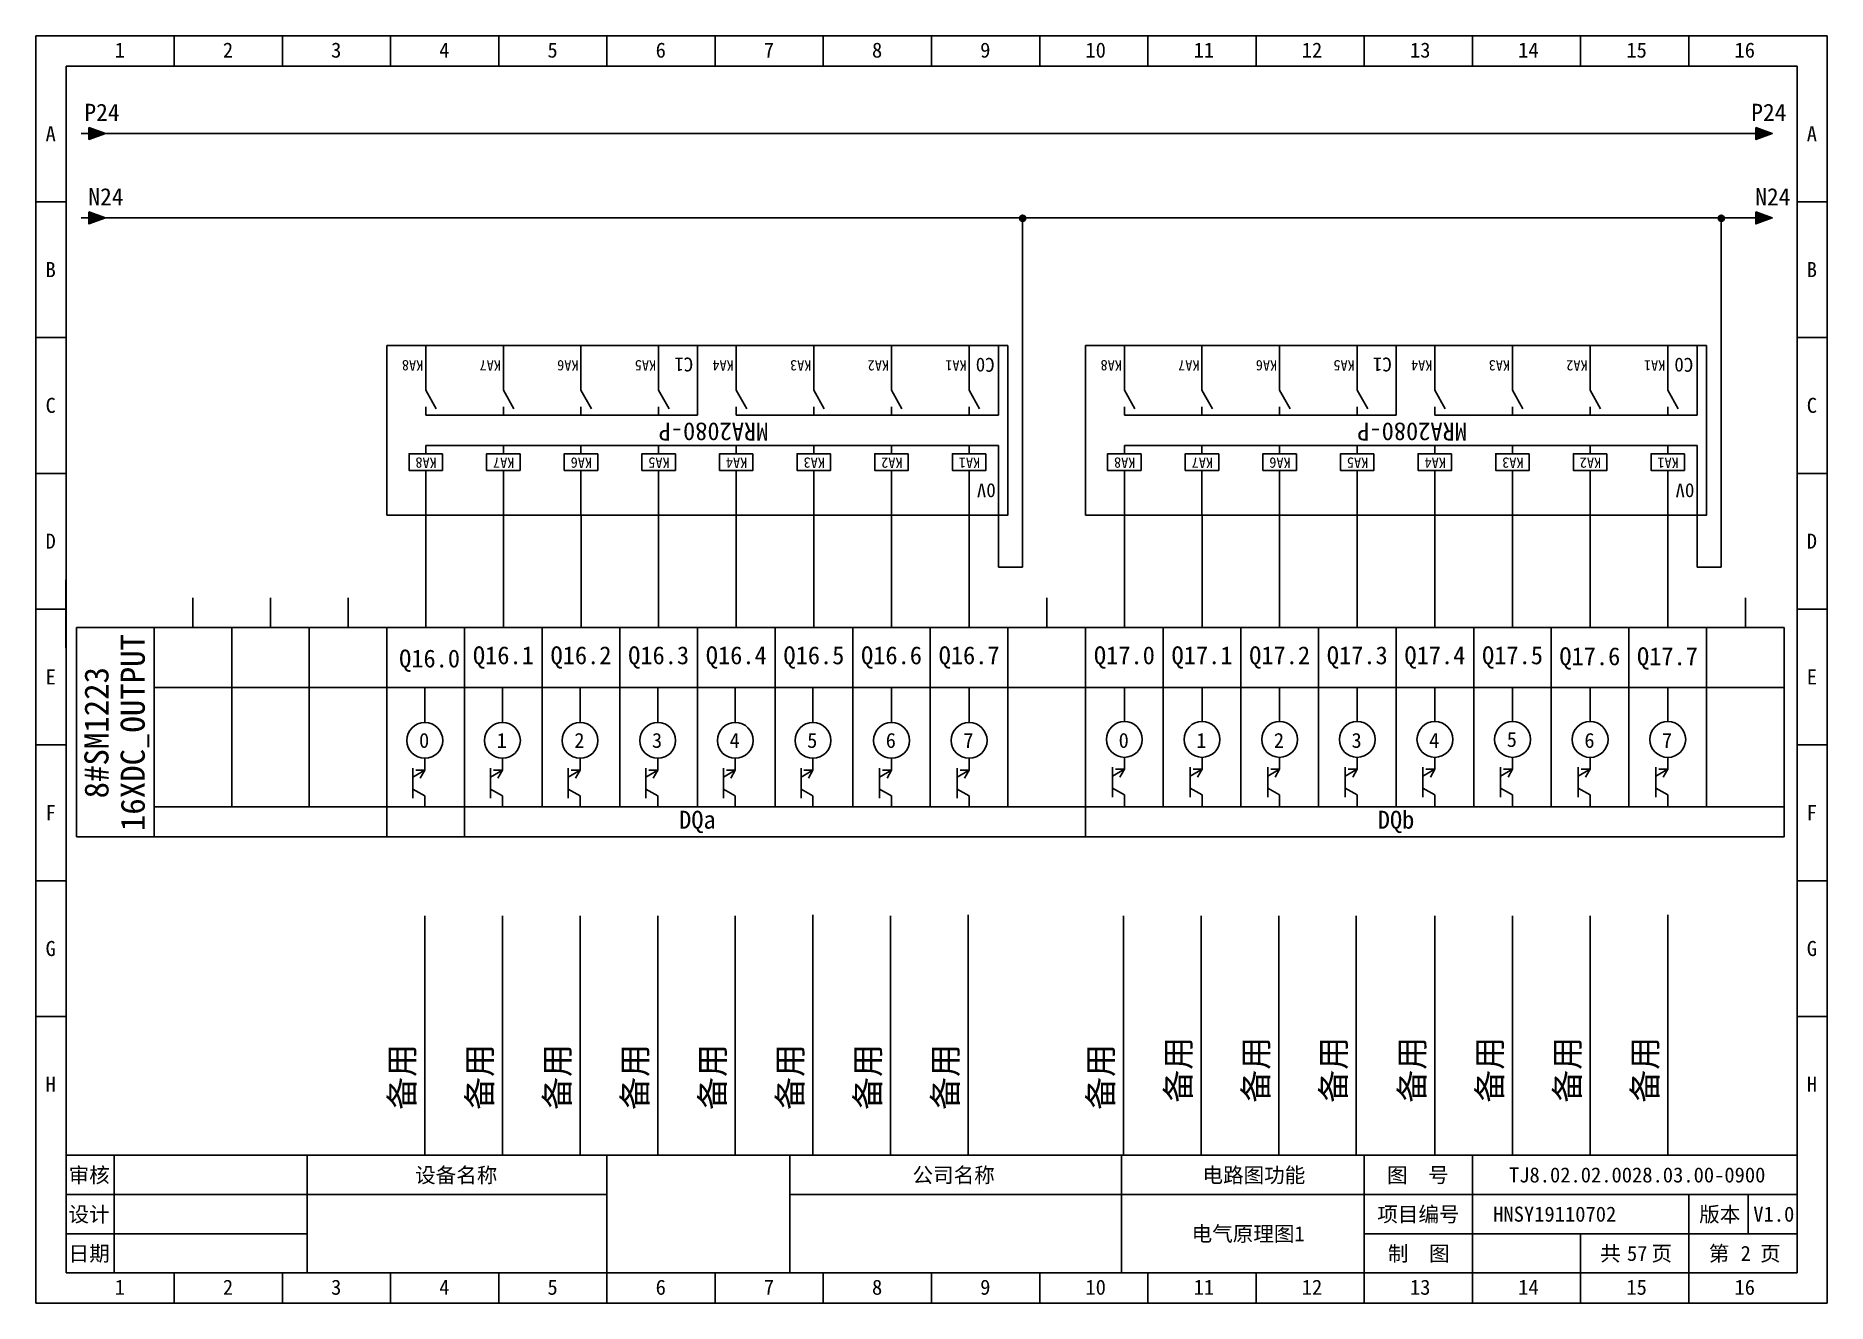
# Model space of a CAD drawing. Header units: millimetres. Extents: x 914 to 910632, y -176 to 682692.
# Drawn here: x 4242.9 to 4539.9, y 3297.7 to 3507.7 of the extents above; entities that cross this region are included whole.
import ezdxf
from ezdxf.enums import TextEntityAlignment as Align

# ---------------------------------------------------------------- set-up
doc = ezdxf.new("R2010")
doc.units = ezdxf.units.MM
doc.layers.add('EPLAN311', color=1, linetype='Continuous', lineweight=25)
doc.styles.get("Standard").update_dxf_attribs({"font": 'arial.ttf'})
doc.styles.add('宋体', font='')
doc.styles.get('宋体').set_extended_font_data('宋体')

msp = doc.modelspace()

# ---------------------------------------------------------------- texts
at = {"style": '宋体'}
for s, height, p in [('Q16.0', 2.97, (4303.166, 3403.074)), ('0', 2.475, (4306.475, 3389.752)), ('1', 2.475, (4319.345, 3389.752)), ('2', 2.475, (4332.215, 3389.752)), ('3', 2.475, (4345.085, 3389.752)), ('4', 2.475, (4357.955, 3389.752)), ('5', 2.475, (4370.825, 3389.752)), ('6', 2.475, (4383.851, 3389.752)), ('7', 2.475, (4396.721, 3389.752)), ('0', 2.475, (4422.461, 3389.752)), ('1', 2.475, (4435.331, 3389.752)), ('2', 2.475, (4448.201, 3389.752)), ('3', 2.475, (4461.071, 3389.752)), ('4', 2.475, (4473.941, 3389.752)), ('5', 2.475, (4486.811, 3389.911)), ('6', 2.475, (4499.681, 3389.752)), ('7', 2.475, (4512.551, 3389.752))]:
    msp.add_text(s, height=height, dxfattribs=at).set_placement(p)
at = {"color": 0, "style": '宋体'}
for p in [(4305.635, 3329.761), (4318.505, 3329.761), (4331.375, 3329.761), (4344.245, 3329.761), (4357.115, 3329.761), (4369.985, 3329.761), (4382.855, 3329.761), (4395.725, 3329.761), (4421.465, 3329.761), (4434.335, 3330.944), (4447.205, 3330.944), (4460.075, 3330.944), (4473.101, 3330.944), (4485.971, 3330.944), (4498.841, 3330.944), (4511.711, 3330.944)]:
    msp.add_text('备用', height=4, rotation=90, dxfattribs=at).set_placement(p)
at = {"char_height": 2.97, "attachment_point": 5, "style": '宋体'}
for s, insert in [('Q16.1', (4320.455, 3404.719)), ('Q16.2', (4333.325, 3404.719)), ('Q16.3', (4346.195, 3404.719)), ('Q16.4', (4359.065, 3404.719)), ('Q16.5', (4371.935, 3404.719)), ('Q16.6', (4384.805, 3404.719)), ('Q16.7', (4397.675, 3404.719)), ('Q17.0', (4423.415, 3404.719)), ('Q17.1', (4436.285, 3404.719)), ('Q17.2', (4449.155, 3404.719)), ('Q17.3', (4462.025, 3404.719)), ('Q17.4', (4474.895, 3404.719)), ('Q17.5', (4487.765, 3404.719)), ('Q17.6', (4500.585, 3404.559)), ('Q17.7', (4513.455, 3404.559)), ('DQa', (4352.626, 3377.472)), ('DQb', (4468.456, 3377.472))]:
    msp.add_mtext_dynamic_manual_height_columns(s, width=2.52587, gutter_width=12.5, heights=[0], dxfattribs=dict(at, insert=insert))
at = {"style": '宋体'}
for tag, p in [('16XDC_OUTPUT', (4259.002, 3392.284)), ('8#SM1223', (4252.986, 3392.264))]:
    msp.add_attdef(tag, text='封页', height=4, rotation=90, dxfattribs=at).set_placement(p, align=Align.MIDDLE_CENTER)
for tag, text, p in [('TJ8.02.02.0028.03.00-0900', 'TJ8.01.01.0181.00.01-0900', (4508.435, 3318.987)), ('HNSY19110702', 'HNSY19110702', (4494.763, 3312.487)), ('V1.0', '1.0', (4531.086, 3312.487)), ('电气原理图1', '封页', (4443.935, 3309.237)), ('57', '01', (4508.435, 3305.987)), ('2', '01', (4526.435, 3305.987))]:
    msp.add_attdef(tag, text=text, height=2.5, dxfattribs=at).set_placement(p, align=Align.MIDDLE_CENTER)

# ---------------------------------------------------------------- blocks, each defined once
blk = doc.blocks.new('*U230')
blk.add_line((0, 0.14), (0, 5.8))
blk.add_circle((0, -2.83), 2.97)
blk = doc.blocks.new('*U231')
at = {"color": 0, "linetype": 'ByBlock', "lineweight": -2, "transparency": 16777216}
for p in [(0, 0), (12.87, 0)]:
    blk.add_blockref('*U230', p, dxfattribs=at)
blk = doc.blocks.new('EPLSYM_LibrarySPECIAL_Symbol8_Variant0_Placement1')
at = {"linetype": 'Continuous', "lineweight": 25, "ltscale": 4}
blk.add_hatch(color=1, dxfattribs=at).paths.add_polyline_path([(-0.75, 1), (2, 0), (-0.75, -1)], flags=0)
at = {"color": 1, "linetype": 'Continuous', "lineweight": 25, "ltscale": 4}
blk.add_line((-2, 0), (-0.75, 0), dxfattribs=at)
blk.add_lwpolyline([(-0.75, 1), (2, 0), (-0.75, -1)], close=True, dxfattribs=at)
at = {"color": 5}
blk.add_attdef('70_20010', text='', height=2.85, dxfattribs=at).set_placement((3, 0), align=Align.MIDDLE_LEFT)
at = {"color": 73}
for tag, p in [('70_24350', (33.76, 0)), ('70_24300', (72.31, 0))]:
    blk.add_attdef(tag, text='', height=2.06, dxfattribs=at).set_placement(p, align=Align.MIDDLE_LEFT)
blk = doc.blocks.new('继电器线圈')
at = {"color": 5, "linetype": 'Continuous', "lineweight": 25}
for p, q in [((0, 4.2), (0, 5.6)), ((0, 1.4), (0, 0))]:
    blk.add_line(p, q, dxfattribs=at)
blk.add_lwpolyline([(-2.8, 1.4), (2.8, 1.4), (2.8, 4.2), (-2.8, 4.2)], close=True, dxfattribs=at)
at = {"color": 0, "style": '宋体'}
for tag, p in [('01', (0.42, 4.87)), ('02', (0.42, -0.54)), ('04', (0.65, -7)), ('05', (0.65, -9.16))]:
    blk.add_attdef(tag, p, '', height=1.26, dxfattribs=at)
at = {"color": 5, "style": '宋体'}
blk.add_attdef('03', (0.42, -4.85), '', height=1.75, dxfattribs=at)
blk = doc.blocks.new('常开触点')
at = {"color": 5, "linetype": 'Continuous', "lineweight": 25}
for p, q in [((0, 0), (0, -1.39)), ((0, 0), (0, -1.39)), ((0, -4.16), (0, -5.54)), ((0, -4.16), (0, -5.54))]:
    blk.add_line(p, q, dxfattribs=at)
at = {"color": 5, "linetype": 'Continuous', "lineweight": 25, "ltscale": 4}
blk.add_line((0, -4.16), (-1.73, -1.04), dxfattribs=at)
blk.add_line((0, -4.16), (-1.73, -1.04), dxfattribs=at)
at = {"color": 0}
blk.add_attdef('13', text='', height=1.25, dxfattribs=at).set_placement((0.42, -0.97), align=Align.BOTTOM_LEFT)
blk.add_attdef('14', text='', height=1.25, dxfattribs=at).set_placement((0.42, -4.82), align=Align.TOP_LEFT)
at = {"color": 5, "style": '宋体'}
blk.add_attdef('KA', (0.42, -9.12), '', height=1.74, dxfattribs=at)
blk = doc.blocks.new('继电器模组8')
for p, q in [((-4.87, 28.09), (-4.87, 16.54)), ((0, 28.09), (0, 22.09)), ((12.87, 28.09), (12.87, 22.09)), ((25.74, 28.09), (25.74, 22.09)), ((38.61, 28.09), (38.61, 22.09)), ((51.48, 28.09), (51.48, 22.09)), ((64.35, 28.09), (64.35, 22.09)), ((77.22, 28.09), (77.22, 22.09)), ((90.09, 28.09), (90.09, 22.09)), ((-4.87, 11.54), (-4.87, 0)), ((45.05, 11.54), (45.05, 0)), ((0, 6), (0, 0)), ((12.87, 6), (12.87, 0)), ((25.74, 6), (25.74, 0)), ((38.61, 6), (38.61, 0)), ((51.48, 6), (51.48, 0)), ((64.35, 6), (64.35, 0)), ((77.22, 6), (77.22, 0)), ((90.09, 6), (90.09, 0))]:
    blk.add_line(p, q)
at = {"linetype": 'ByBlock'}
for p, q in [((90.09, 16.54), (-4.87, 16.54)), ((38.61, 11.54), (-4.87, 11.54)), ((45.05, 11.54), (90.09, 11.54))]:
    blk.add_line(p, q, dxfattribs=at)
blk.add_lwpolyline([(-6.43, 0), (96.53, 0), (96.53, 28.09), (-6.43, 28.09)], close=True, dxfattribs=at)
ref = blk.add_blockref('继电器线圈', (0, 16.54), dxfattribs=dict(xscale=0.99, yscale=0.99, zscale=0.99))
ref.add_attrib('03', 'KA1', (-1.83, 18.56), dxfattribs={"color": 5, "height": 1.736, "style": '宋体'})
ref = blk.add_blockref('继电器线圈', (12.87, 16.54), dxfattribs=dict(xscale=0.99, yscale=0.99, zscale=0.99))
ref.add_attrib('03', 'KA2', (11.04, 18.56), dxfattribs={"color": 5, "height": 1.736, "style": '宋体'})
ref = blk.add_blockref('继电器线圈', (25.74, 16.54), dxfattribs=dict(xscale=0.99, yscale=0.99, zscale=0.99))
ref.add_attrib('03', 'KA3', (23.91, 18.56), dxfattribs={"color": 5, "height": 1.736, "style": '宋体'})
ref = blk.add_blockref('继电器线圈', (38.61, 16.54), dxfattribs=dict(xscale=0.99, yscale=0.99, zscale=0.99))
ref.add_attrib('03', 'KA4', (36.78, 18.56), dxfattribs={"color": 5, "height": 1.736, "style": '宋体'})
ref = blk.add_blockref('继电器线圈', (51.48, 16.54), dxfattribs=dict(xscale=0.99, yscale=0.99, zscale=0.99))
ref.add_attrib('03', 'KA5', (49.65, 18.56), dxfattribs={"color": 5, "height": 1.736, "style": '宋体'})
ref = blk.add_blockref('继电器线圈', (64.35, 16.54), dxfattribs=dict(xscale=0.99, yscale=0.99, zscale=0.99))
ref.add_attrib('03', 'KA6', (62.52, 18.56), dxfattribs={"color": 5, "height": 1.736, "style": '宋体'})
ref = blk.add_blockref('继电器线圈', (77.22, 16.54), dxfattribs=dict(xscale=0.99, yscale=0.99, zscale=0.99))
ref.add_attrib('03', 'KA7', (75.39, 18.56), dxfattribs={"color": 5, "height": 1.736, "style": '宋体'})
ref = blk.add_blockref('继电器线圈', (90.09, 16.54), dxfattribs=dict(xscale=0.99, yscale=0.99, zscale=0.99))
ref.add_attrib('03', 'KA8', (88.26, 18.56), dxfattribs={"color": 5, "height": 1.736, "style": '宋体'})
ref = blk.add_blockref('常开触点', (0, 11.54), dxfattribs=at)
ref.add_attrib('KA', 'KA1', (0.41, 2.43), dxfattribs={"color": 5, "height": 1.736, "style": '宋体'})
ref = blk.add_blockref('常开触点', (12.87, 11.54), dxfattribs=at)
ref.add_attrib('KA', 'KA2', (13.28, 2.43), dxfattribs={"color": 5, "height": 1.736, "style": '宋体'})
ref = blk.add_blockref('常开触点', (25.74, 11.54), dxfattribs=at)
ref.add_attrib('KA', 'KA3', (26.15, 2.43), dxfattribs={"color": 5, "height": 1.736, "style": '宋体'})
ref = blk.add_blockref('常开触点', (38.61, 11.54), dxfattribs=at)
ref.add_attrib('KA', 'KA4', (39.02, 2.43), dxfattribs={"color": 5, "height": 1.736, "style": '宋体'})
ref = blk.add_blockref('常开触点', (51.48, 11.54), dxfattribs=at)
ref.add_attrib('KA', 'KA5', (51.89, 2.43), dxfattribs={"color": 5, "height": 1.736, "style": '宋体'})
ref = blk.add_blockref('常开触点', (64.35, 11.54), dxfattribs=at)
ref.add_attrib('KA', 'KA6', (64.76, 2.43), dxfattribs={"color": 5, "height": 1.736, "style": '宋体'})
ref = blk.add_blockref('常开触点', (77.22, 11.54), dxfattribs=at)
ref.add_attrib('KA', 'KA7', (77.63, 2.43), dxfattribs={"color": 5, "height": 1.736, "style": '宋体'})
ref = blk.add_blockref('常开触点', (90.09, 11.54), dxfattribs=at)
ref.add_attrib('KA', 'KA8', (90.5, 2.43), dxfattribs={"color": 5, "height": 1.736, "style": '宋体'})
at = {"style": '宋体'}
for s, width, insert, char_height, attachment_point in [('0V', 3.0901, (-4.42, 25.18), 2.31, 1), ('MRA2080-P', 2.5259, (42.38, 14.25), 2.97, 5), ('C0', 3.0901, (-4.24, 4.36), 2.31, 1), ('C1', 3.0901, (45.74, 4.3), 2.31, 1)]:
    blk.add_mtext_dynamic_manual_height_columns(s, width=width, gutter_width=12.5, heights=[0], dxfattribs=dict(at, insert=insert, char_height=char_height, attachment_point=attachment_point))
blk = doc.blocks.new('*U388')
blk.add_line((-2.5, 0), (2.5, 0))
blk = doc.blocks.new('*U389')
at = {"color": 0, "linetype": 'ByBlock', "lineweight": -2, "transparency": 16777216}
for p in [(0, 0), (0, -22.5), (0, -45), (0, -67.5), (0, -90), (0, -112.5), (0, -135)]:
    blk.add_blockref('*U388', p, dxfattribs=at)
blk = doc.blocks.new('*U390')
blk.add_line((-2.5, 0), (2.5, 0))
blk = doc.blocks.new('*U391')
at = {"color": 0, "linetype": 'ByBlock', "lineweight": -2, "transparency": 16777216}
for p in [(0, 0), (0, -22.5), (0, -45), (0, -67.5), (0, -90), (0, -112.5), (0, -135)]:
    blk.add_blockref('*U390', p, dxfattribs=at)
blk = doc.blocks.new('制图图框')
for p, q in [((-2700.08, 789.32), (-2403.08, 789.32)), ((-2700.08, 579.32), (-2700.08, 789.32)), ((-2700.08, 789.32), (-2700.08, 784.32)), ((-2700.08, 789.32), (-2695.08, 789.32)), ((-2677.15, 789.32), (-2677.15, 784.32)), ((-2659.21, 789.32), (-2659.21, 784.32)), ((-2641.27, 789.32), (-2641.27, 784.32)), ((-2623.33, 789.32), (-2623.33, 784.32)), ((-2605.4, 789.32), (-2605.4, 784.32)), ((-2587.46, 789.32), (-2587.46, 784.32)), ((-2569.52, 789.32), (-2569.52, 784.32)), ((-2551.58, 789.32), (-2551.58, 784.32)), ((-2533.65, 789.32), (-2533.65, 784.32)), ((-2515.71, 789.32), (-2515.71, 784.32)), ((-2497.77, 789.32), (-2497.77, 784.32)), ((-2479.83, 789.32), (-2479.83, 784.32)), ((-2461.9, 789.32), (-2461.9, 784.32)), ((-2443.96, 789.32), (-2443.96, 784.32)), ((-2426.02, 789.32), (-2426.02, 784.32)), ((-2403.08, 789.32), (-2403.08, 579.32)), ((-2403.08, 789.32), (-2403.08, 784.32)), ((-2695.08, 784.32), (-2408.08, 784.32)), ((-2695.08, 584.32), (-2695.08, 784.32)), ((-2408.08, 784.32), (-2408.08, 584.32)), ((-2408.08, 603.82), (-2695.08, 603.82)), ((-2687.08, 603.82), (-2687.08, 584.32)), ((-2655.08, 603.82), (-2655.08, 584.32)), ((-2655.08, 603.82), (-2655.08, 584.32)), ((-2605.4, 579.32), (-2605.4, 603.82)), ((-2575.08, 603.82), (-2575.08, 584.32)), ((-2575.08, 603.82), (-2575.08, 584.32)), ((-2575.08, 603.82), (-2575.08, 584.32)), ((-2520.08, 603.82), (-2520.08, 584.32)), ((-2479.83, 579.32), (-2479.83, 603.82)), ((-2461.9, 579.32), (-2461.9, 603.82)), ((-2655.08, 597.32), (-2695.08, 597.32)), ((-2605.4, 597.32), (-2655.08, 597.32)), ((-2408.08, 597.32), (-2575.08, 597.32)), ((-2426.02, 579.32), (-2426.02, 597.32)), ((-2416.18, 597.32), (-2416.18, 590.82)), ((-2655.08, 590.82), (-2695.08, 590.82)), ((-2408.08, 590.82), (-2479.83, 590.82)), ((-2443.96, 579.32), (-2443.96, 590.82)), ((-2695.08, 584.32), (-2408.08, 584.32)), ((-2677.15, 579.32), (-2677.15, 584.32)), ((-2659.21, 579.32), (-2659.21, 584.32)), ((-2641.27, 579.32), (-2641.27, 584.32)), ((-2623.33, 579.32), (-2623.33, 584.32)), ((-2587.46, 579.32), (-2587.46, 584.32)), ((-2569.52, 579.32), (-2569.52, 584.32)), ((-2551.58, 579.32), (-2551.58, 584.32)), ((-2533.65, 579.32), (-2533.65, 584.32)), ((-2515.71, 579.32), (-2515.71, 584.32)), ((-2497.77, 579.32), (-2497.77, 584.32)), ((-2403.08, 579.32), (-2700.08, 579.32))]:
    blk.add_line(p, q)
blk.add_blockref('*U389', (-2697.58, 761.82))
at = {"xscale": -1}
blk.add_blockref('*U391', (-2405.58, 761.82), dxfattribs=at)
at = {"style": '宋体'}
for s, p in [('1', (-2687.01, 785.71)), ('2', (-2669.07, 785.71)), ('3', (-2651.13, 785.71)), ('4', (-2633.2, 785.71)), ('5', (-2615.26, 785.71)), ('6', (-2597.32, 785.71)), ('7', (-2579.38, 785.71)), ('8', (-2561.45, 785.71)), ('9', (-2543.51, 785.71)), ('10', (-2526.07, 785.71)), ('11', (-2508.13, 785.71)), ('12', (-2490.2, 785.71)), ('13', (-2472.26, 785.71)), ('14', (-2454.32, 785.71)), ('15', (-2436.38, 785.71)), ('16', (-2418.45, 785.71)), ('A', (-2698.47, 771.84)), ('A', (-2406.47, 771.84)), ('B', (-2698.47, 749.34)), ('B', (-2406.47, 749.34)), ('C', (-2698.47, 726.84)), ('C', (-2406.47, 726.84)), ('D', (-2698.47, 704.34)), ('D', (-2406.47, 704.34)), ('E', (-2698.47, 681.84)), ('E', (-2406.47, 681.84)), ('F', (-2698.47, 659.34)), ('F', (-2406.47, 659.34)), ('G', (-2698.47, 636.84)), ('G', (-2406.47, 636.84)), ('H', (-2698.47, 614.34)), ('H', (-2406.47, 614.34)), ('审核', (-2694.65, 599.29)), ('设备名称', (-2637.2, 599.28)), ('公司名称', (-2554.73, 599.29)), ('电路图功能', (-2506.66, 599.29)), ('图  号', (-2476.05, 599.3)), ('设计', (-2694.66, 592.79)), ('项目编号', (-2477.68, 592.79)), ('版本', (-2424.3, 592.79)), ('日期', (-2694.66, 586.29)), ('制  图', (-2475.91, 586.28)), ('共   页', (-2440.72, 586.31)), ('第   页', (-2422.72, 586.3)), ('1', (-2687.01, 580.71)), ('2', (-2669.07, 580.71)), ('3', (-2651.13, 580.71)), ('4', (-2633.2, 580.71)), ('5', (-2615.26, 580.71)), ('6', (-2597.32, 580.71)), ('7', (-2579.38, 580.71)), ('8', (-2561.45, 580.71)), ('9', (-2543.51, 580.71)), ('10', (-2526.07, 580.71)), ('11', (-2508.13, 580.71)), ('12', (-2490.2, 580.71)), ('13', (-2472.26, 580.71)), ('14', (-2454.32, 580.71)), ('15', (-2436.38, 580.71)), ('16', (-2418.45, 580.71))]:
    blk.add_text(s, height=2.5, dxfattribs=at).set_placement(p)

# ---------------------------------------------------------------- hatches: boundary and pattern name
at = {"layer": 'EPLAN311', "ltscale": 4}
h = msp.add_hatch(color=1, dxfattribs=at)
edge = h.paths.add_edge_path()
edge.add_arc((4406.542, 3477.51), 0.52, 0, 360)
h = msp.add_hatch(color=1, dxfattribs=at)
edge = h.paths.add_edge_path()
edge.add_arc((4522.372, 3477.51), 0.52, 0, 360)

# ---------------------------------------------------------------- linework, layer by layer
at = {"color": 0}
for p, q in [((4254.456, 3491.569), (4526.837, 3491.562)), ((4254.475, 3477.562), (4526.837, 3477.562)), ((4247.935, 3417.577), (4247.935, 3406.327))]:
    msp.add_line(p, q, dxfattribs=at)
for p, q in [((4406.544, 3419.679), (4406.542, 3477.51)), ((4522.374, 3419.679), (4522.372, 3477.51)), ((4307.585, 3414.619), (4307.585, 3428.333)), ((4320.455, 3414.619), (4320.455, 3428.333)), ((4333.325, 3414.619), (4333.325, 3428.333)), ((4346.195, 3414.619), (4346.195, 3428.333)), ((4359.065, 3414.619), (4359.065, 3428.333)), ((4371.935, 3414.619), (4371.935, 3428.333)), ((4384.805, 3414.619), (4384.805, 3428.333)), ((4397.675, 3414.619), (4397.675, 3428.333)), ((4402.545, 3419.679), (4402.545, 3428.333)), ((4423.415, 3414.619), (4423.415, 3428.333)), ((4436.285, 3414.619), (4436.285, 3428.333)), ((4449.155, 3414.619), (4449.155, 3428.333)), ((4462.025, 3414.619), (4462.025, 3428.333)), ((4474.895, 3414.619), (4474.895, 3428.333)), ((4487.765, 3414.619), (4487.765, 3428.333)), ((4500.635, 3414.619), (4500.635, 3428.333)), ((4513.505, 3414.619), (4513.505, 3428.333)), ((4518.375, 3419.679), (4518.375, 3428.333)), ((4406.544, 3419.679), (4402.545, 3419.679)), ((4522.374, 3419.679), (4518.375, 3419.679)), ((4268.975, 3414.619), (4268.975, 3409.669)), ((4281.845, 3414.619), (4281.845, 3409.669)), ((4294.715, 3414.619), (4294.715, 3409.669)), ((4307.585, 3414.619), (4307.585, 3409.669)), ((4320.455, 3414.619), (4320.455, 3409.669)), ((4333.325, 3414.619), (4333.325, 3409.669)), ((4346.195, 3414.619), (4346.195, 3409.669)), ((4359.065, 3414.619), (4359.065, 3409.669)), ((4371.935, 3414.619), (4371.935, 3409.669)), ((4384.805, 3414.619), (4384.805, 3409.669)), ((4397.675, 3414.619), (4397.675, 3409.669)), ((4410.545, 3409.669), (4410.545, 3414.619)), ((4423.415, 3414.619), (4423.415, 3409.669)), ((4423.415, 3414.619), (4423.415, 3409.669)), ((4436.285, 3414.619), (4436.285, 3409.669)), ((4449.155, 3414.619), (4449.155, 3409.669)), ((4462.025, 3409.669), (4462.025, 3414.619)), ((4474.895, 3409.669), (4474.895, 3414.619)), ((4487.765, 3409.669), (4487.765, 3414.619)), ((4500.635, 3409.669), (4500.635, 3414.619)), ((4513.505, 3409.669), (4513.505, 3414.619)), ((4526.375, 3409.669), (4526.375, 3414.619)), ((4249.67, 3409.669), (4532.81, 3409.669)), ((4249.67, 3375.019), (4249.67, 3409.669)), ((4249.67, 3409.669), (4249.67, 3375.019)), ((4262.54, 3409.669), (4262.54, 3375.019)), ((4275.41, 3409.669), (4275.41, 3379.969)), ((4288.28, 3409.669), (4288.28, 3379.969)), ((4301.15, 3409.669), (4301.15, 3375.019)), ((4314.02, 3409.669), (4314.02, 3375.019)), ((4326.89, 3379.969), (4326.89, 3409.669)), ((4339.76, 3379.969), (4339.76, 3409.669)), ((4352.63, 3409.669), (4352.63, 3379.969)), ((4365.5, 3409.669), (4365.5, 3379.969)), ((4378.37, 3409.669), (4378.37, 3379.969)), ((4391.24, 3409.669), (4391.24, 3379.947)), ((4404.11, 3409.669), (4404.11, 3379.969)), ((4416.98, 3409.669), (4416.98, 3375.019)), ((4429.85, 3409.669), (4429.85, 3379.969)), ((4442.72, 3409.669), (4442.72, 3379.969)), ((4455.59, 3409.669), (4455.59, 3379.969)), ((4468.46, 3409.669), (4468.46, 3379.969)), ((4481.33, 3409.669), (4481.33, 3379.969)), ((4494.2, 3409.669), (4494.2, 3379.969)), ((4507.07, 3409.669), (4507.07, 3379.969)), ((4519.94, 3409.669), (4519.94, 3379.969)), ((4532.81, 3409.669), (4532.81, 3375.019)), ((4262.54, 3399.769), (4532.81, 3399.769)), ((4307.429, 3393.959), (4307.429, 3399.609)), ((4320.299, 3393.959), (4320.299, 3399.609)), ((4333.169, 3393.959), (4333.169, 3399.609)), ((4346.039, 3393.959), (4346.039, 3399.609)), ((4358.909, 3393.959), (4358.909, 3399.609)), ((4371.779, 3393.959), (4371.779, 3399.609)), ((4384.805, 3393.959), (4384.805, 3399.609)), ((4397.675, 3393.959), (4397.675, 3399.609)), ((4423.415, 3394.118), (4423.415, 3399.769)), ((4436.285, 3394.118), (4436.285, 3399.769)), ((4449.155, 3394.118), (4449.155, 3399.769)), ((4462.025, 3394.118), (4462.025, 3399.769)), ((4474.895, 3394.118), (4474.895, 3399.769)), ((4487.765, 3394.118), (4487.765, 3399.769)), ((4305.449, 3386.389), (4305.449, 3381.439)), ((4305.449, 3384.898), (4307.429, 3386.039)), ((4307.429, 3386.039), (4305.944, 3386.039)), ((4307.429, 3386.039), (4306.684, 3384.754)), ((4307.429, 3386.039), (4307.429, 3388.019)), ((4318.319, 3386.389), (4318.319, 3381.439)), ((4318.319, 3384.898), (4320.299, 3386.039)), ((4320.299, 3386.039), (4318.814, 3386.039)), ((4320.299, 3386.039), (4319.554, 3384.754)), ((4320.299, 3386.039), (4320.299, 3388.019)), ((4331.189, 3386.389), (4331.189, 3381.439)), ((4331.189, 3384.898), (4333.169, 3386.039)), ((4333.169, 3386.039), (4331.684, 3386.039)), ((4333.169, 3386.039), (4332.424, 3384.754)), ((4333.169, 3386.039), (4333.169, 3388.019)), ((4344.059, 3386.389), (4344.059, 3381.439)), ((4344.059, 3384.898), (4346.039, 3386.039)), ((4346.039, 3386.039), (4344.554, 3386.039)), ((4346.039, 3386.039), (4345.294, 3384.754)), ((4346.039, 3386.039), (4346.039, 3388.019)), ((4356.929, 3386.389), (4356.929, 3381.439)), ((4356.929, 3384.898), (4358.909, 3386.039)), ((4358.909, 3386.039), (4357.424, 3386.039)), ((4358.909, 3386.039), (4358.164, 3384.754)), ((4358.909, 3386.039), (4358.909, 3388.019)), ((4369.799, 3386.389), (4369.799, 3381.439)), ((4369.799, 3384.898), (4371.779, 3386.039)), ((4371.779, 3386.039), (4370.294, 3386.039)), ((4371.779, 3386.039), (4371.034, 3384.754)), ((4371.779, 3386.039), (4371.779, 3388.019)), ((4382.825, 3386.389), (4382.825, 3381.439)), ((4382.825, 3384.898), (4384.805, 3386.039)), ((4384.805, 3386.039), (4383.32, 3386.039)), ((4384.805, 3386.039), (4384.06, 3384.754)), ((4384.805, 3386.039), (4384.805, 3388.019)), ((4395.695, 3386.389), (4395.695, 3381.439)), ((4395.695, 3384.898), (4397.675, 3386.039)), ((4397.675, 3386.039), (4396.19, 3386.039)), ((4397.675, 3386.039), (4396.93, 3384.754)), ((4397.675, 3386.039), (4397.675, 3388.019)), ((4421.435, 3386.549), (4421.435, 3381.599)), ((4421.435, 3385.058), (4423.415, 3386.198)), ((4423.415, 3386.198), (4421.93, 3386.198)), ((4423.415, 3386.198), (4422.67, 3384.914)), ((4423.415, 3386.198), (4423.415, 3388.178)), ((4434.305, 3386.549), (4434.305, 3381.599)), ((4434.305, 3385.058), (4436.285, 3386.198)), ((4436.285, 3386.198), (4434.8, 3386.198)), ((4436.285, 3386.198), (4435.54, 3384.914)), ((4436.285, 3386.198), (4436.285, 3388.178)), ((4447.175, 3386.549), (4447.175, 3381.599)), ((4447.175, 3385.058), (4449.155, 3386.198)), ((4449.155, 3386.198), (4447.67, 3386.198)), ((4449.155, 3386.198), (4448.41, 3384.914)), ((4449.155, 3386.198), (4449.155, 3388.178)), ((4460.045, 3386.549), (4460.045, 3381.599)), ((4460.045, 3385.058), (4462.025, 3386.198)), ((4462.025, 3386.198), (4460.54, 3386.198)), ((4462.025, 3386.198), (4461.28, 3384.914)), ((4462.025, 3386.198), (4462.025, 3388.178)), ((4472.915, 3386.549), (4472.915, 3381.599)), ((4472.915, 3385.058), (4474.895, 3386.198)), ((4474.895, 3386.198), (4473.41, 3386.198)), ((4474.895, 3386.198), (4474.15, 3384.914)), ((4474.895, 3386.198), (4474.895, 3388.178)), ((4485.785, 3386.549), (4485.785, 3381.599)), ((4485.785, 3385.058), (4487.765, 3386.198)), ((4487.765, 3386.198), (4486.28, 3386.198)), ((4487.765, 3386.198), (4487.02, 3384.914)), ((4487.765, 3386.198), (4487.765, 3388.178)), ((4498.655, 3386.549), (4498.655, 3381.599)), ((4498.655, 3385.058), (4500.635, 3386.198)), ((4500.635, 3386.198), (4499.15, 3386.198)), ((4500.635, 3386.198), (4499.89, 3384.914)), ((4500.635, 3386.198), (4500.635, 3388.178)), ((4511.525, 3386.549), (4511.525, 3381.599)), ((4511.525, 3385.058), (4513.505, 3386.198)), ((4513.505, 3386.198), (4512.02, 3386.198)), ((4513.505, 3386.198), (4512.76, 3384.914)), ((4513.505, 3386.198), (4513.505, 3388.178)), ((4307.429, 3381.789), (4305.449, 3382.917)), ((4320.299, 3381.789), (4318.319, 3382.917)), ((4333.169, 3381.789), (4331.189, 3382.917)), ((4346.039, 3381.789), (4344.059, 3382.917)), ((4358.909, 3381.789), (4356.929, 3382.917)), ((4371.779, 3381.789), (4369.799, 3382.917)), ((4384.805, 3381.789), (4382.825, 3382.917)), ((4397.675, 3381.789), (4395.695, 3382.917)), ((4423.415, 3381.949), (4421.435, 3383.076)), ((4436.285, 3381.949), (4434.305, 3383.076)), ((4449.155, 3381.949), (4447.175, 3383.076)), ((4462.025, 3381.949), (4460.045, 3383.076)), ((4474.895, 3381.949), (4472.915, 3383.076)), ((4487.765, 3381.949), (4485.785, 3383.076)), ((4500.635, 3381.949), (4498.655, 3383.076)), ((4513.505, 3381.949), (4511.525, 3383.076)), ((4288.28, 3379.969), (4262.54, 3379.969)), ((4296.223, 3379.969), (4288.28, 3379.969)), ((4416.98, 3379.969), (4296.223, 3379.969)), ((4307.429, 3379.969), (4307.429, 3381.789)), ((4320.299, 3379.969), (4320.299, 3381.789)), ((4333.169, 3379.969), (4333.169, 3381.789)), ((4346.039, 3379.969), (4346.039, 3381.789)), ((4358.909, 3379.969), (4358.909, 3381.789)), ((4371.779, 3379.969), (4371.779, 3381.789)), ((4384.805, 3379.969), (4384.805, 3381.789)), ((4397.675, 3379.969), (4397.675, 3381.789)), ((4532.81, 3379.969), (4416.98, 3379.969)), ((4423.415, 3379.969), (4423.415, 3381.949)), ((4436.285, 3379.969), (4436.285, 3381.949)), ((4449.155, 3379.969), (4449.155, 3381.949)), ((4462.025, 3379.969), (4462.025, 3381.949)), ((4474.895, 3379.969), (4474.895, 3381.949)), ((4487.765, 3379.969), (4487.765, 3381.949)), ((4500.635, 3379.969), (4500.635, 3381.949)), ((4513.505, 3379.969), (4513.505, 3381.949)), ((4532.81, 3375.019), (4249.67, 3375.019)), ((4371.779, 3322.396), (4371.779, 3362.096)), ((4397.519, 3322.396), (4397.519, 3362.096)), ((4513.505, 3322.396), (4513.505, 3362.096)), ((4307.429, 3322.237), (4307.429, 3361.936)), ((4320.299, 3322.237), (4320.299, 3361.936)), ((4333.169, 3322.237), (4333.169, 3361.936)), ((4346.039, 3322.237), (4346.039, 3361.936)), ((4358.909, 3322.237), (4358.909, 3361.936)), ((4384.649, 3322.237), (4384.649, 3361.936)), ((4423.259, 3361.936), (4423.259, 3322.237)), ((4436.129, 3361.936), (4436.129, 3322.237)), ((4448.999, 3361.936), (4448.999, 3322.237)), ((4461.869, 3361.936), (4461.869, 3322.237)), ((4474.895, 3361.936), (4474.895, 3322.237)), ((4487.765, 3361.936), (4487.765, 3322.237)), ((4500.635, 3322.237), (4500.635, 3361.936))]:
    msp.add_line(p, q)
for centre in [(4307.429, 3390.989), (4320.299, 3390.989), (4333.169, 3390.989), (4346.039, 3390.989), (4358.909, 3390.989), (4371.779, 3390.989), (4384.805, 3390.989), (4397.675, 3390.989), (4423.415, 3391.148), (4436.285, 3391.148), (4449.155, 3391.148), (4462.025, 3391.148), (4474.895, 3391.148), (4487.765, 3391.148)]:
    msp.add_circle(centre, 2.97)
at = {"layer": 'EPLAN311', "color": 1, "ltscale": 4}
for centre in [(4406.542, 3477.51), (4522.372, 3477.51)]:
    msp.add_circle(centre, 0.52, dxfattribs=at)

# ---------------------------------------------------------------- block references
for name, p in [('制图图框', (6943.019, 2718.418)), ('*U231', (4500.635, 3393.974))]:
    msp.add_blockref(name, p)
at = {"color": 7}
ref = msp.add_blockref('EPLSYM_LibrarySPECIAL_Symbol8_Variant0_Placement1', (4252.475, 3491.562), dxfattribs=at)
ref.add_attrib('70_20010', 'P24', dxfattribs={"color": 5, "height": 2.8548, "style": '宋体'}).set_placement((4250.991, 3495.062), align=Align.MIDDLE_LEFT)
ref = msp.add_blockref('EPLSYM_LibrarySPECIAL_Symbol8_Variant0_Placement1', (4528.837, 3491.562), dxfattribs=at)
ref.add_attrib('70_20010', 'P24', dxfattribs={"color": 5, "height": 2.8548, "style": '宋体'}).set_placement((4527.353, 3495.061), align=Align.MIDDLE_LEFT)
ref = msp.add_blockref('EPLSYM_LibrarySPECIAL_Symbol8_Variant0_Placement1', (4252.475, 3477.562), dxfattribs=at)
ref.add_attrib('70_20010', 'N24', dxfattribs={"color": 5, "height": 2.8548, "style": '宋体'}).set_placement((4251.648, 3481.074), align=Align.MIDDLE_LEFT)
ref = msp.add_blockref('EPLSYM_LibrarySPECIAL_Symbol8_Variant0_Placement1', (4528.837, 3477.562), dxfattribs=at)
ref.add_attrib('70_20010', 'N24', dxfattribs={"color": 5, "height": 2.8548, "style": '宋体'}).set_placement((4528.011, 3481.074), align=Align.MIDDLE_LEFT)
at = {"rotation": 180}
for p in [(4397.672, 3456.419), (4513.502, 3456.419)]:
    msp.add_blockref('继电器模组8', p, dxfattribs=at)

msp.set_redraw_order([(e.dxf.handle, doc.entitydb.next_handle()) for e in msp.query("TEXT MTEXT ATTDEF DIMENSION ARC_DIMENSION")])  # texts and dimensions are drawn at this point

doc.saveas('drawing.dxf')
